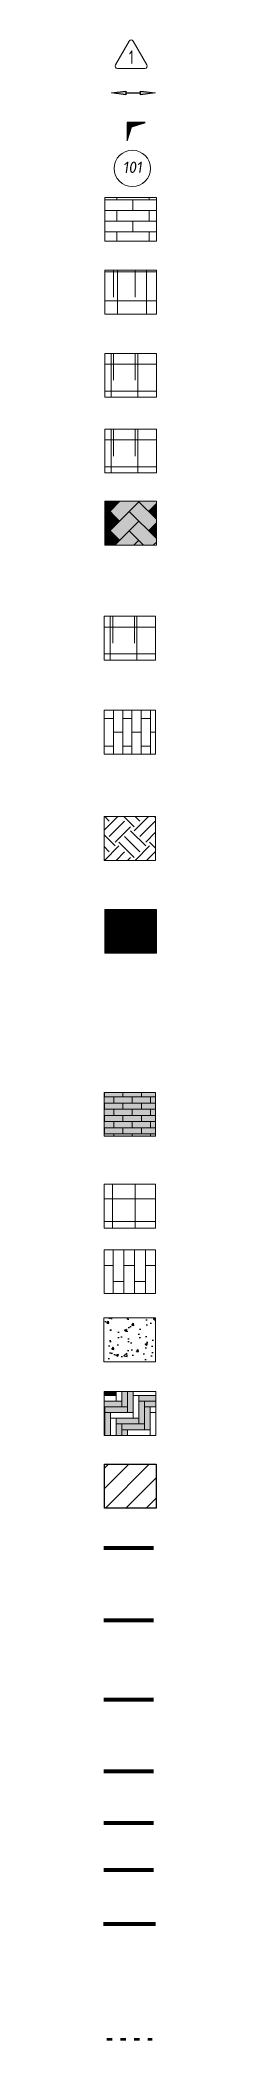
# Model space of a CAD drawing. Header units: millimetres. Extents: x -477321 to 558829, y -132142 to 283081.
# Drawn here: x -370928 to -369763, y -13933 to 30065 of the extents above; entities that cross this region are included whole.
import ezdxf
from ezdxf.enums import TextEntityAlignment as Align

# ---------------------------------------------------------------- set-up
doc = ezdxf.new("R2010")
doc.units = ezdxf.units.MM
doc.linetypes.add('ACAD_ISO03W100', pattern=[30, 12, -18])
for name, color, linetype in [('RAL 9010', 7, 'Continuous'), ('АР_2_ПЛИНТУС', 171, 'Continuous'), ('АР_Начало раскл', 250, 'Continuous'), ('ПОЛЫ', 7, 'Continuous')]:
    doc.layers.add(name, color=color, linetype=linetype)
doc.layers.add('АР_6_ПЛИНТУС', color=7, linetype='Continuous', true_color=0xff6666)
doc.layers.add('АР_Полы_Штриховка', color=252, linetype='Continuous', lineweight=0, transparency=0.5)
doc.layers.add('АР_Текст', color=250, linetype='Continuous', lineweight=5)
doc.layers.add('АР_Экспликация', color=250, linetype='Continuous', lineweight=15)
doc.styles.add('ISOCPEUR', font='isocpeur.ttf', dxfattribs={"width": 0.7})
doc.styles.add('Архитект', font='isocpeur.ttf', dxfattribs={"width": 0.8, "oblique": 8})
doc.styles.add('Архитектурный', font='isocpeur.ttf', dxfattribs={"oblique": 8})

msp = doc.modelspace()

# ---------------------------------------------------------------- texts
at = {"layer": 'АР_Текст', "linetype": 'Continuous', "style": 'ISOCPEUR', "width": 0.7}
msp.add_text('1', height=300, dxfattribs=at).set_placement((-370314.9, 29537.2), align=Align.CENTER)

# ---------------------------------------------------------------- blocks, each defined once
blk = doc.blocks.new('Направление')
at = {"true_color": 0xff0505, "transparency": 33554687}
h = blk.add_hatch(color=1, dxfattribs=at)
h.dxf.hatch_style = 1
h.paths.add_polyline_path([(2, 133), (35, 133), (0, 400), (-35, 133), (-2, 133), (-2, -133), (-35, -133), (0, -400), (35, -133), (2, -133)])
at = {"transparency": 33554687, "flags": 128}
blk.add_lwpolyline([(0, 400), (35, 133), (2, 133), (2, -133), (35, -133), (0, -400), (-35, -133), (-2, -133), (-2, 133), (-35, 133)], close=True, dxfattribs=at)
blk = doc.blocks.new('стрелка')
at = {"true_color": 0xff0505, "transparency": 33554687}
h = blk.add_hatch(color=1, dxfattribs=at)
h.dxf.hatch_style = 1
h.paths.add_polyline_path([(0, 0), (0, 400), (-101, 101), (-400, 0)])
at = {"transparency": 33554687, "flags": 128}
blk.add_lwpolyline([(0, 0), (0, 400), (-101, 101), (-400, 0), (0, 0)], dxfattribs=at)
blk = doc.blocks.new('Номер_помещения')
at = {"color": 0, "linetype": 'ByBlock', "lineweight": -2}
blk.add_circle((0, 0), 4, dxfattribs=at)
at = {"linetype": 'ByBlock', "lineweight": -2, "style": 'Архитектурный', "oblique": 8}
blk.add_attdef('Рабочая документация:Номер_помещения', text='', height=2.5, dxfattribs=at).set_placement((0, -1), align=Align.CENTER)

# ---------------------------------------------------------------- hatches: boundary and pattern name
at = {"layer": 'RAL 9010', "ltscale": 100, "true_color": 0xffffff}
h = msp.add_hatch(color=7, dxfattribs=at)
h.dxf.hatch_style = 1
h.paths.add_polyline_path([(-370901.5, 19912.6), (-370901.5, 19802.6), (-370788.6, 19689.8), (-370576.5, 19901.9), (-370587.2, 19912.6)])
at = {"layer": 'RAL 9010', "ltscale": 100, "true_color": 0x636466}
h = msp.add_hatch(color=251, dxfattribs=at)
h.dxf.hatch_style = 1
h.paths.add_polyline_path([(-370901.5, 19802.6), (-370901.5, 19378.4), (-370788.6, 19265.5), (-370576.5, 19477.6)])
at = {"layer": 'RAL 9010', "ltscale": 100, "true_color": 0xc7c8ca}
h = msp.add_hatch(color=9, dxfattribs=at)
h.dxf.hatch_style = 1
h.paths.add_polyline_path([(-370162.9, 19912.6), (-370565.7, 19912.6), (-370788.6, 19689.8), (-370576.5, 19477.6), (-370152.2, 19901.9)])
h.paths.add_polyline_path([(-369765.6, 19440), (-369765.6, 19515.3), (-370152.2, 19901.9), (-370364.3, 19689.8), (-369940.1, 19265.5)])
at = {"layer": 'RAL 9010', "ltscale": 100, "true_color": 0x636466}
h = msp.add_hatch(color=251, dxfattribs=at)
h.dxf.hatch_style = 1
h.paths.add_polyline_path([(-369765.6, 19912.6), (-370162.9, 19912.6), (-369940.1, 19689.8), (-369765.6, 19864.3)])
h.paths.add_polyline_path([(-370565.7, 19912.6), (-370587.2, 19912.6), (-370576.5, 19901.9)])
at = {"layer": 'RAL 9010', "ltscale": 100, "true_color": 0xffffff}
h = msp.add_hatch(color=7, dxfattribs=at)
h.dxf.hatch_style = 1
h.paths.add_polyline_path([(-369765.6, 19515.3), (-369765.6, 19864.3), (-369940.1, 19689.8)])
at = {"layer": 'RAL 9010', "ltscale": 100, "true_color": 0xc7c8ca}
h = msp.add_hatch(color=9, dxfattribs=at)
h.dxf.hatch_style = 1
h.paths.add_polyline_path([(-370901.5, 19378.4), (-370901.5, 18954.1), (-370894.7, 18947.3), (-370682.5, 18947.3), (-370576.5, 19053.4)])
at = {"layer": 'RAL 9010', "ltscale": 100, "true_color": 0xffffff}
h = msp.add_hatch(color=7, dxfattribs=at)
h.dxf.hatch_style = 1
h.paths.add_polyline_path([(-370152.2, 19477.6), (-370364.3, 19689.8), (-370788.6, 19265.5), (-370576.5, 19053.4)])
h.paths.add_polyline_path([(-369765.6, 19015.8), (-369765.6, 19091), (-370152.2, 19477.6), (-370364.3, 19265.5), (-370046.1, 18947.3), (-369834, 18947.3)])
at = {"layer": 'RAL 9010', "ltscale": 100, "true_color": 0x636466}
h = msp.add_hatch(color=251, dxfattribs=at)
h.dxf.hatch_style = 1
h.paths.add_polyline_path([(-369765.6, 19091), (-369765.6, 19440), (-369940.1, 19265.5)])
h = msp.add_hatch(color=251, dxfattribs=at)
h.dxf.hatch_style = 1
h.paths.add_polyline_path([(-370258.3, 18947.3), (-370046.1, 18947.3), (-370152.2, 19053.4)])
h.paths.add_polyline_path([(-370682.5, 18947.3), (-370258.3, 18947.3), (-370152.2, 19053.4), (-370364.3, 19265.5)])
at = {"layer": 'RAL 9010', "ltscale": 10000, "true_color": 0x636466}
h = msp.add_hatch(dxfattribs=at)
h.set_pattern_fill('AR-CONC', color=251, scale=3)
h.set_pattern_definition([(50, (-491600.35, 87952.32), (546.554, -47.8173), [57.15, -628.65]), (355, (-491600.35, 87952.3), (-105.7303, 573.1705), [45.72, -502.9218]), (100.45144, (-491554.8, 87948.34), (440.8237, 525.3533), [48.57, -534.2707]), (46.1842, (-491600.35, 88104.7), (813.237, -126.127), [85.725, -942.975]), (96.63556, (-491532.6, 88094.2), (712.2124, 742.2784), [72.855, -801.407]), (351.18415, (-491600.35, 88104.7), (712.2124, 742.2784), [68.58, -754.379]), (21, (-491524.15, 88066.62), (454.8432, -306.7956), [57.15, -628.65]), (326, (-491524.15, 88066.6), (185.406, 552.564), [45.72, -502.92]), (71.45144, (-491486.25, 88041.06), (640.2493, 245.7683), [48.57, -534.2698]), (37.5, (-491600.35, 87952.32), (9.2658, 253.66512), [0, -496.824, 0, -510.54, 0, -504.825]), (7.5, (-491600.35, 87952.32), (200.459, 300.5417), [0, -291.084, 0, -485.394, 0, -192.405]), (327.5, (-491770.27, 87952.32), (406.77179, -17.18623), [0, -190.5, 0, -594.36, 0, -788.67]), (317.5, (-491846.47, 87952.32), (444.38754, 76.2795), [0, -247.65, 0, -394.716, 0, -560.07])])
h.paths.add_polyline_path([(-370923, 1938.5), (-369787.1, 1938.5), (-369787.1, 973.2), (-370923, 973.2)])
at = {"layer": 'RAL 9010', "ltscale": 100, "true_color": 0xc7c8ca}
h = msp.add_hatch(color=9, dxfattribs=at)
h.dxf.hatch_style = 1
h.paths.add_polyline_path([(-370777.8, -271.3), (-370777.8, -146.3), (-370902.8, -146.3), (-370902.8, -646.3), (-370777.8, -646.3)])
h.paths.add_polyline_path([(-370402.8, -21.3), (-370902.8, -21.3), (-370902.8, -146.3), (-370402.8, -146.3)])
h.paths.add_polyline_path([(-370913.7, -521.3), (-370913.7, -646.3), (-370902.8, -646.3), (-370902.8, -521.3)])
h.paths.add_polyline_path([(-370277.8, 319), (-370402.8, 319), (-370402.8, -146.3), (-370277.8, -146.3)])
h = msp.add_hatch(color=9, dxfattribs=at)
h.dxf.hatch_style = 1
h.paths.add_polyline_path([(-370652.8, 319), (-370777.8, 319), (-370777.8, 228.7), (-370652.8, 228.7)])
h.paths.add_polyline_path([(-370913.7, 319), (-370913.7, 228.7), (-370777.8, 228.7), (-370777.8, 319)])
at = {"layer": 'RAL 9010', "ltscale": 100, "true_color": 0x636466}
h = msp.add_hatch(color=251, dxfattribs=at)
h.dxf.hatch_style = 1
h.paths.add_polyline_path([(-370913.7, 103.7), (-370913.7, -21.3), (-370527.8, -21.3), (-370527.8, 103.7)])
h.paths.add_polyline_path([(-370913.7, -21.3), (-370913.7, -521.3), (-370902.8, -521.3), (-370902.8, -21.3)])
h.paths.add_polyline_path([(-370402.8, 319), (-370527.8, 319), (-370527.8, -21.3), (-370402.8, -21.3)])
h = msp.add_hatch(color=251, dxfattribs=at)
h.dxf.hatch_style = 1
h.paths.add_polyline_path([(-370152.8, -271.3), (-370652.8, -271.3), (-370652.8, -396.3), (-370152.8, -396.3)])
h.paths.add_polyline_path([(-370027.8, -21.3), (-370027.8, 103.7), (-370152.8, 103.7), (-370152.8, -396.3), (-370027.8, -396.3)])
h.paths.add_polyline_path([(-369777.8, 103.7), (-369777.8, 228.7), (-370152.8, 228.7), (-370152.8, 103.7)])
h.paths.add_polyline_path([(-370652.8, -646.3), (-370527.8, -646.3), (-370527.8, -396.3), (-370652.8, -396.3)])
at = {"layer": 'RAL 9010', "ltscale": 100, "true_color": 0xc7c8ca}
h = msp.add_hatch(color=9, dxfattribs=at)
h.dxf.hatch_style = 1
h.paths.add_polyline_path([(-370027.8, -396.3), (-370527.8, -396.3), (-370527.8, -521.3), (-370027.8, -521.3)])
h.paths.add_polyline_path([(-369902.8, -146.3), (-369902.8, -21.3), (-370027.8, -21.3), (-370027.8, -521.3), (-369902.8, -521.3)])
h.paths.add_polyline_path([(-370527.8, -646.3), (-370402.8, -646.3), (-370402.8, -521.3), (-370527.8, -521.3)])
h.paths.add_polyline_path([(-369777.8, -21.3), (-369777.8, 103.7), (-370027.8, 103.7), (-370027.8, -21.3)])
at = {"layer": 'АР_6_ПЛИНТУС', "ltscale": 100}
h = msp.add_hatch(dxfattribs=at)
h.set_pattern_fill('ANSI31', color=30, scale=100)
h.paths.add_polyline_path([(-370905.3, -1282), (-369769.4, -1282), (-369769.4, -2247.3), (-370905.3, -2247.3)])
at = {"layer": 'АР_Полы_Штриховка'}
h = msp.add_hatch(dxfattribs=at)
h.set_pattern_fill('AR-BRSTD', color=0, scale=3.5)
h.set_pattern_definition([(0, (-319074.62, -38651.26), (0, 237.0963), []), (90, (-319074.62, -38651.26), (-355.6, 237.0963), [237.0963, -237.0963])])
h.paths.add_polyline_path([(-370901.5, 26600.7), (-369765.6, 26600.7), (-369765.6, 25635.4), (-370901.5, 25635.4)])
at = {"layer": 'АР_Полы_Штриховка', "true_color": 0x000000}
h = msp.add_hatch(dxfattribs=at)
h.set_pattern_fill('ANSI37', color=18, scale=200, angle=45)
h.set_pattern_definition([(90, (-362999.26, 5273.4), (-635, 0), []), (180, (-362999.26, 5273.4), (0, -635), [])])
h.paths.add_polyline_path([(-370901.5, 24999.2), (-369765.6, 24999.2), (-369765.6, 24033.8), (-370901.5, 24033.8)])
at = {"layer": 'АР_Полы_Штриховка', "ltscale": 100, "true_color": 0x000000}
h = msp.add_hatch(dxfattribs=at)
h.set_pattern_fill('ANSI31', color=18, scale=150, angle=45)
h.set_pattern_definition([(90, (-370709.35, 24999.16), (-476.25, 0), [])])
h.paths.add_polyline_path([(-370709.3, 24999.2), (-369765.6, 24999.2), (-369765.6, 24407.3), (-370709.3, 24407.3)])
at = {"layer": 'АР_Полы_Штриховка', "true_color": 0x000000}
h = msp.add_hatch(dxfattribs=at)
h.set_pattern_fill('ANSI37', color=18, scale=185, angle=45)
h.set_pattern_definition([(90, (-319074.6, -36985.74), (-587.375, 0), []), (180, (-319074.6, -36985.74), (-6e-14, -587.375), [])])
h.paths.add_polyline_path([(-370901.5, 23166.2), (-369765.6, 23166.2), (-369765.6, 22200.9), (-370901.5, 22200.9)])
at = {"layer": 'АР_Полы_Штриховка', "ltscale": 100, "true_color": 0x000000}
h = msp.add_hatch(dxfattribs=at)
h.set_pattern_fill('ANSI31', color=18, scale=150, angle=45)
h.set_pattern_definition([(90, (-370709.35, 23166.2), (-476.25, 0), [])])
h.paths.add_polyline_path([(-370709.3, 23166.2), (-369765.6, 23166.2), (-369765.6, 22574.3), (-370709.3, 22574.3)])
at = {"layer": 'АР_Полы_Штриховка', "true_color": 0x000000}
h = msp.add_hatch(dxfattribs=at)
h.set_pattern_fill('ANSI37', color=18, scale=185, angle=45)
h.set_pattern_definition([(90, (-319074.6, -38651.26), (-587.375, 0), []), (180, (-319074.6, -38651.26), (-6e-14, -587.375), [])])
h.paths.add_polyline_path([(-370901.5, 21500.7), (-369765.6, 21500.7), (-369765.6, 20535.4), (-370901.5, 20535.4)])
at = {"layer": 'АР_Полы_Штриховка', "ltscale": 100, "true_color": 0x000000}
h = msp.add_hatch(dxfattribs=at)
h.set_pattern_fill('ANSI31', color=18, scale=150, angle=45)
h.set_pattern_definition([(90, (-370709.35, 21500.67), (-476.25, 0), [])])
h.paths.add_polyline_path([(-370709.3, 21500.7), (-369765.6, 21500.7), (-369765.6, 20908.8), (-370709.3, 20908.8)])
at = {"layer": 'АР_Полы_Штриховка', "true_color": 0x000000}
h = msp.add_hatch(dxfattribs=at)
h.set_pattern_fill('ANSI37', color=18, scale=185, angle=45)
h.set_pattern_definition([(90, (-319090.74, -42771), (-587.375, 0), []), (180, (-319090.74, -42771), (-6e-14, -587.375), [])])
h.paths.add_polyline_path([(-370917.6, 17380.9), (-369781.7, 17380.9), (-369781.7, 16415.6), (-370917.6, 16415.6)])
at = {"layer": 'АР_Полы_Штриховка', "ltscale": 100, "true_color": 0x000000}
h = msp.add_hatch(dxfattribs=at)
h.set_pattern_fill('ANSI31', color=18, scale=150, angle=45)
h.set_pattern_definition([(90, (-370725.46, 17380.93), (-476.25, 0), [])])
h.paths.add_polyline_path([(-370725.5, 17380.9), (-369781.7, 17380.9), (-369781.7, 16789.1), (-370725.5, 16789.1)])
at = {"layer": 'АР_Полы_Штриховка', "true_color": 0xffffff}
h = msp.add_hatch(dxfattribs=at)
h.set_pattern_fill('AR-BRSTD', scale=3, angle=90)
h.set_pattern_definition([(90, (-319090.74, -37290.97), (-203.2254, 1e-14), []), (180, (-319090.74, -37290.97), (-203.2254, -304.8), [203.2254, -203.2254])])
h.paths.add_polyline_path([(-370917.6, 15312.9), (-369781.7, 15312.9), (-369781.7, 14347.6), (-370917.6, 14347.6)])
at = {"layer": 'АР_Полы_Штриховка', "true_color": 0x7918c9}
h = msp.add_hatch(dxfattribs=at)
h.set_pattern_fill('EARTH', color=192, scale=75, angle=45)
h.set_pattern_definition([(45, (-128881.3, 19144.35), (0, 673.5192), [476.25, -476.25]), (45, (-129007.6, 19270.63), (0, 673.5192), [476.25, -476.25]), (45, (-129133.9, 19396.9), (0, 673.5192), [476.25, -476.25]), (135, (-129133.9, 19481.1), (-673.5192, 0), [476.25, -476.25]), (135, (-129007.6, 19607.4), (-673.5192, 0), [476.25, -476.25]), (135, (-128881.3, 19733.7), (-673.5192, 0), [476.25, -476.25])])
h.paths.add_polyline_path([(-370917.6, 12974.9), (-369781.7, 12974.9), (-369781.7, 12009.6), (-370917.6, 12009.6)])
at = {"layer": 'АР_Полы_Штриховка', "true_color": 0xfeeab9}
h = msp.add_hatch(color=254, dxfattribs=at)
h.dxf.hatch_style = 1
h.paths.add_polyline_path([(-370917.6, 6901), (-369781.7, 6901), (-369781.7, 5935.7), (-370917.6, 5935.7)])
at = {"layer": 'АР_Полы_Штриховка', "true_color": 0x636466}
h = msp.add_hatch(dxfattribs=at)
h.set_pattern_fill('AR-BRSTD', color=251, scale=2)
h.set_pattern_definition([(0, (-314214.42, 71697.88), (0, 135.4836), []), (90, (-314214.42, 71697.88), (-203.2, 135.4836), [135.4836, -135.4836])])
h.paths.add_polyline_path([(-370917.6, 6901), (-369781.7, 6901), (-369781.7, 5935.7), (-370917.6, 5935.7)])
at = {"layer": 'АР_Полы_Штриховка', "true_color": 0x000000, "transparency": 33554687}
h = msp.add_hatch(dxfattribs=at)
h.set_pattern_fill('ANSI37', color=18, scale=157, angle=45, style=0)
h.set_pattern_definition([(90, (-569625.9, -92640.74), (-498.475, 0), []), (180, (-569625.9, -92640.74), (-6e-14, -498.475), [])])
h.paths.add_polyline_path([(-370917.6, 4882), (-369781.7, 4882), (-369781.7, 3916.6), (-370917.6, 3916.6)])
at = {"layer": 'АР_Полы_Штриховка', "true_color": 0x000000}
h = msp.add_hatch(dxfattribs=at)
h.set_pattern_fill('AR-BRSTD', color=18, scale=3.5, angle=90)
h.set_pattern_definition([(90, (206610.55, 82392.72), (-237.0963, 1e-14), []), (180, (206610.55, 82392.7), (-237.0963, -355.6), [237.0963, -237.0963])])
h.paths.add_polyline_path([(-370917.6, 3437.7), (-369781.7, 3437.7), (-369781.7, 2472.4), (-370917.6, 2472.4)])
at = {"layer": 'ПОЛЫ', "lineweight": 5, "ltscale": 300, "true_color": 0x828487, "transparency": 33554687}
h = msp.add_hatch(color=252, dxfattribs=at)
h.dxf.hatch_style = 1
h.paths.add_polyline_path([(-370899.1, 10930.7), (-370899.1, 10680.7), (-370707.8, 10680.7), (-370707.8, 10930.7)])
h = msp.add_hatch(color=252, dxfattribs=at)
h.dxf.hatch_style = 1
h.paths.add_polyline_path([(-370899.1, 10680.7), (-370899.1, 10430.7), (-370707.8, 10430.7), (-370707.8, 10680.7)])
at = {"layer": 'ПОЛЫ', "lineweight": 5, "ltscale": 300, "true_color": 0xb8b9bc, "transparency": 33554687}
h = msp.add_hatch(color=9, dxfattribs=at)
h.dxf.hatch_style = 1
h.paths.add_polyline_path([(-370457.8, 10930.7), (-370707.8, 10930.7), (-370707.8, 10680.7), (-370457.8, 10680.7)])
at = {"layer": 'ПОЛЫ', "lineweight": 5, "ltscale": 300, "true_color": 0x828487, "transparency": 33554687}
h = msp.add_hatch(color=252, dxfattribs=at)
h.dxf.hatch_style = 1
h.paths.add_polyline_path([(-370457.8, 10680.7), (-370707.8, 10680.7), (-370707.8, 10430.7), (-370457.8, 10430.7)])
at = {"layer": 'ПОЛЫ', "lineweight": 5, "ltscale": 300, "true_color": 0xb8b9bc, "transparency": 33554687}
h = msp.add_hatch(color=9, dxfattribs=at)
h.dxf.hatch_style = 1
h.paths.add_polyline_path([(-370207.8, 10930.7), (-370457.8, 10930.7), (-370457.8, 10680.7), (-370207.8, 10680.7)])
at = {"layer": 'ПОЛЫ', "lineweight": 5, "ltscale": 300, "true_color": 0x828487, "transparency": 33554687}
h = msp.add_hatch(color=252, dxfattribs=at)
h.dxf.hatch_style = 1
h.paths.add_polyline_path([(-370207.8, 10680.7), (-370457.8, 10680.7), (-370457.8, 10430.7), (-370207.8, 10430.7)])
at = {"layer": 'ПОЛЫ', "lineweight": 5, "ltscale": 300, "true_color": 0xb8b9bc, "transparency": 33554687}
h = msp.add_hatch(color=9, dxfattribs=at)
h.dxf.hatch_style = 1
h.paths.add_polyline_path([(-369957.8, 10930.7), (-370207.8, 10930.7), (-370207.8, 10680.7), (-369957.8, 10680.7)])
h = msp.add_hatch(color=9, dxfattribs=at)
h.dxf.hatch_style = 1
h.paths.add_polyline_path([(-369957.8, 10680.7), (-370207.8, 10680.7), (-370207.8, 10430.7), (-369957.8, 10430.7)])
at = {"layer": 'ПОЛЫ', "lineweight": 5, "ltscale": 300, "transparency": 33554687}
h = msp.add_hatch(color=252, dxfattribs=at)
h.dxf.hatch_style = 1
h.paths.add_polyline_path([(-369763.2, 10680.7), (-369763.2, 10930.7), (-369957.8, 10930.7), (-369957.8, 10680.7)])
h = msp.add_hatch(color=252, dxfattribs=at)
h.dxf.hatch_style = 1
h.paths.add_polyline_path([(-369763.2, 10430.7), (-369763.2, 10680.7), (-369957.8, 10680.7), (-369957.8, 10430.7)])
h = msp.add_hatch(color=252, dxfattribs=at)
h.dxf.hatch_style = 1
h.paths.add_polyline_path([(-370899.1, 10430.7), (-370899.1, 10180.7), (-370707.8, 10180.7), (-370707.8, 10430.7)])
at = {"layer": 'ПОЛЫ', "lineweight": 5, "ltscale": 300, "true_color": 0xb8b9bc, "transparency": 33554687}
h = msp.add_hatch(color=9, dxfattribs=at)
h.dxf.hatch_style = 1
h.paths.add_polyline_path([(-370899.1, 10180.7), (-370899.1, 9965.3), (-370707.8, 9965.3), (-370707.8, 10180.7)])
at = {"layer": 'ПОЛЫ', "lineweight": 5, "ltscale": 300, "transparency": 33554687}
h = msp.add_hatch(color=252, dxfattribs=at)
h.dxf.hatch_style = 1
h.paths.add_polyline_path([(-370457.8, 10430.7), (-370707.8, 10430.7), (-370707.8, 10180.7), (-370457.8, 10180.7)])
h = msp.add_hatch(color=252, dxfattribs=at)
h.dxf.hatch_style = 1
h.paths.add_polyline_path([(-370707.8, 9965.3), (-370457.8, 9965.3), (-370457.8, 10180.7), (-370707.8, 10180.7)])
at = {"layer": 'ПОЛЫ', "lineweight": 5, "ltscale": 300, "true_color": 0x828487, "transparency": 33554687}
h = msp.add_hatch(color=252, dxfattribs=at)
h.dxf.hatch_style = 1
h.paths.add_polyline_path([(-370207.8, 10430.7), (-370457.8, 10430.7), (-370457.8, 10180.7), (-370207.8, 10180.7)])
h = msp.add_hatch(color=252, dxfattribs=at)
h.dxf.hatch_style = 1
h.paths.add_polyline_path([(-370457.8, 9965.3), (-370207.8, 9965.3), (-370207.8, 10180.7), (-370457.8, 10180.7)])
at = {"layer": 'ПОЛЫ', "lineweight": 5, "ltscale": 300, "true_color": 0xb8b9bc, "transparency": 33554687}
h = msp.add_hatch(color=9, dxfattribs=at)
h.dxf.hatch_style = 1
h.paths.add_polyline_path([(-369957.8, 10430.7), (-370207.8, 10430.7), (-370207.8, 10180.7), (-369957.8, 10180.7)])
at = {"layer": 'ПОЛЫ', "lineweight": 5, "ltscale": 300, "true_color": 0x828487, "transparency": 33554687}
h = msp.add_hatch(color=252, dxfattribs=at)
h.dxf.hatch_style = 1
h.paths.add_polyline_path([(-370207.8, 9965.3), (-369957.8, 9965.3), (-369957.8, 10180.7), (-370207.8, 10180.7)])
at = {"layer": 'ПОЛЫ', "lineweight": 5, "ltscale": 300, "true_color": 0xb8b9bc, "transparency": 33554687}
h = msp.add_hatch(color=9, dxfattribs=at)
h.dxf.hatch_style = 1
h.paths.add_polyline_path([(-369763.2, 10180.7), (-369763.2, 10430.7), (-369957.8, 10430.7), (-369957.8, 10180.7)])
at = {"layer": 'ПОЛЫ', "lineweight": 5, "ltscale": 300, "true_color": 0x828487, "transparency": 33554687}
h = msp.add_hatch(color=252, dxfattribs=at)
h.dxf.hatch_style = 1
h.paths.add_polyline_path([(-369957.8, 9965.3), (-369763.2, 9965.3), (-369763.2, 10180.7), (-369957.8, 10180.7)])

# ---------------------------------------------------------------- linework, layer by layer
at = {"layer": 'АР_2_ПЛИНТУС', "color": 83, "lineweight": 80, "ltscale": 100, "true_color": 0x88b686}
msp.add_lwpolyline([(-370923, -3121.8), (-369825.6, -3121.8)], dxfattribs=at)
at = {"layer": 'АР_2_ПЛИНТУС', "color": 201, "lineweight": 80, "ltscale": 100, "true_color": 0xe181fe}
msp.add_lwpolyline([(-370923, -4715.8), (-369825.6, -4715.8)], dxfattribs=at)
at = {"layer": 'АР_2_ПЛИНТУС', "color": 4, "lineweight": 80, "ltscale": 100, "true_color": 0x0affff}
msp.add_lwpolyline([(-370923, -6463.1), (-369825.6, -6463.1)], dxfattribs=at)
at = {"layer": 'АР_2_ПЛИНТУС', "color": 33, "lineweight": 80, "ltscale": 100, "true_color": 0xda8f44}
msp.add_lwpolyline([(-370923, -8035.6), (-369825.6, -8035.6)], dxfattribs=at)
at = {"layer": 'АР_2_ПЛИНТУС', "color": 41, "lineweight": 80, "ltscale": 100, "true_color": 0xfee981}
msp.add_lwpolyline([(-370923, -9176.8), (-369825.6, -9176.8)], dxfattribs=at)
at = {"layer": 'АР_2_ПЛИНТУС', "color": 11, "lineweight": 80, "ltscale": 100, "true_color": 0xff7f7f}
msp.add_lwpolyline([(-370923, -10206.9), (-369825.6, -10206.9)], dxfattribs=at)
at = {"layer": 'АР_2_ПЛИНТУС', "color": 1, "lineweight": 80, "ltscale": 100, "true_color": 0xf50000}
msp.add_lwpolyline([(-370928.1, -11398.9), (-369787.1, -11398.9)], dxfattribs=at)
at = {"layer": 'АР_2_ПЛИНТУС', "color": 181, "linetype": 'ACAD_ISO03W100', "lineweight": 50, "ltscale": 10, "true_color": 0xa981fd}
msp.add_lwpolyline([(-370854.5, -13932.9), (-369854.5, -13932.9)], dxfattribs=at)
at = {"layer": 'АР_6_ПЛИНТУС', "color": 30, "ltscale": 100}
msp.add_lwpolyline([(-370905.3, -1282), (-369769.4, -1282), (-369769.4, -2247.3), (-370905.3, -2247.3)], close=True, dxfattribs=at)
at = {"layer": 'АР_Полы_Штриховка', "color": 18, "true_color": 0x000000}
for points in [[(-370901.5, 26600.7), (-369765.6, 26600.7), (-369765.6, 25635.4), (-370901.5, 25635.4)], [(-370901.5, 24999.2), (-369765.6, 24999.2), (-369765.6, 24033.8), (-370901.5, 24033.8)], [(-370901.5, 23166.2), (-369765.6, 23166.2), (-369765.6, 22200.9), (-370901.5, 22200.9)], [(-370901.5, 21500.7), (-369765.6, 21500.7), (-369765.6, 20535.4), (-370901.5, 20535.4)], [(-370901.5, 19912.6), (-369765.6, 19912.6), (-369765.6, 18947.3), (-370901.5, 18947.3)], [(-370917.6, 17380.9), (-369781.7, 17380.9), (-369781.7, 16415.6), (-370917.6, 16415.6)], [(-370917.6, 15312.9), (-369781.7, 15312.9), (-369781.7, 14347.6), (-370917.6, 14347.6)], [(-370917.6, 12974.9), (-369781.7, 12974.9), (-369781.7, 12009.6), (-370917.6, 12009.6)], [(-370917.6, 6901), (-369781.7, 6901), (-369781.7, 5935.7), (-370917.6, 5935.7)], [(-370917.6, 4882), (-369781.7, 4882), (-369781.7, 3916.6), (-370917.6, 3916.6)], [(-370917.6, 3437.7), (-369781.7, 3437.7), (-369781.7, 2472.4), (-370917.6, 2472.4)], [(-370923, 1938.5), (-369787.1, 1938.5), (-369787.1, 973.2), (-370923, 973.2)], [(-370913.7, 319), (-369777.8, 319), (-369777.8, -646.3), (-370913.7, -646.3)]]:
    msp.add_lwpolyline(points, close=True, dxfattribs=at)
at = {"layer": 'АР_Полы_Штриховка', "color": 18, "ltscale": 100, "true_color": 0x000000}
for points in [[(-370901.5, 19802.6), (-370576.5, 19477.6)], [(-370565.7, 19912.6), (-370788.6, 19689.8)], [(-370152.2, 19901.9), (-370788.6, 19265.5)], [(-370587.2, 19912.6), (-370576.5, 19901.9)], [(-370162.9, 19912.6), (-369765.6, 19515.3)], [(-369765.6, 19864.3), (-369940.1, 19689.8)], [(-370901.5, 19378.4), (-370576.5, 19053.4)], [(-370152.2, 19477.6), (-370682.5, 18947.3)], [(-370364.3, 19689.8), (-369765.6, 19091)], [(-369765.6, 19440), (-369940.1, 19265.5)], [(-370901.5, 18954.1), (-370894.7, 18947.3)], [(-370364.3, 19265.5), (-370046.1, 18947.3)], [(-370152.2, 19053.4), (-370258.3, 18947.3)], [(-369765.6, 19015.8), (-369834, 18947.3)], [(-370777.8, 319), (-370777.8, 228.7), (-370913.7, 228.7)], [(-370913.7, 228.7), (-370652.8, 228.7), (-370652.8, 103.7), (-370913.7, 103.7)], [(-370913.7, 103.7), (-370527.8, 103.7), (-370527.8, -21.3), (-370913.7, -21.3)], [(-370652.8, 319), (-370652.8, 228.7), (-370777.8, 228.7), (-370777.8, 319)], [(-370527.8, 319), (-370527.8, 103.7), (-370652.8, 103.7), (-370652.8, 319)], [(-370402.8, 319), (-370402.8, -21.3), (-370527.8, -21.3), (-370527.8, 319)], [(-370277.8, 319), (-370277.8, -146.3), (-370402.8, -146.3), (-370402.8, 319)], [(-369777.8, 319), (-369777.8, 228.7), (-370277.8, 228.7), (-370277.8, 319)], [(-369777.8, 103.7), (-370152.8, 103.7), (-370152.8, 228.7), (-369777.8, 228.7)], [(-369777.8, -21.3), (-370027.8, -21.3), (-370027.8, 103.7), (-369777.8, 103.7)], [(-369777.8, 228.7), (-369777.8, 319)], [(-370913.7, -21.3), (-370902.8, -21.3), (-370902.8, -521.3), (-370913.7, -521.3)], [(-370777.8, -646.3), (-370777.8, -271.3), (-370652.8, -271.3), (-370652.8, -646.3)], [(-370652.8, -646.3), (-370652.8, -396.3), (-370527.8, -396.3), (-370527.8, -646.3)], [(-369777.8, -146.3), (-369902.8, -146.3), (-369902.8, -21.3), (-369777.8, -21.3)], [(-369777.8, -271.3), (-369777.8, -146.3)], [(-369777.8, -646.3), (-369777.8, -271.3)], [(-370913.7, -521.3), (-370902.8, -521.3), (-370902.8, -646.3), (-370913.7, -646.3)], [(-370913.7, -646.3), (-370777.8, -646.3)], [(-370527.8, -646.3), (-370527.8, -521.3), (-370402.8, -521.3), (-370402.8, -646.3)], [(-370402.8, -646.3), (-370277.8, -646.3)], [(-370277.8, -646.3), (-369777.8, -646.3)]]:
    msp.add_lwpolyline(points, dxfattribs=at)
at = {"layer": 'АР_Полы_Штриховка', "color": 18, "true_color": 0x000000}
for points in [[(-370894.7, 18947.3), (-370901.5, 18954.1)], [(-370046.1, 18947.3), (-370364.3, 19265.5)], [(-369765.6, 19015.8), (-369834, 18947.3)]]:
    msp.add_lwpolyline(points, dxfattribs=at)
at = {"layer": 'АР_Полы_Штриховка', "color": 18, "lineweight": 5, "true_color": 0x000000}
msp.add_lwpolyline([(-370899.1, 10930.7), (-369763.2, 10930.7), (-369763.2, 9965.3), (-370899.1, 9965.3)], close=True, dxfattribs=at)
at = {"layer": 'АР_Полы_Штриховка', "color": 18, "ltscale": 100, "true_color": 0x000000}
for points in [[(-370277.8, -271.3), (-370277.8, 228.7), (-370152.8, 228.7), (-370152.8, -271.3)], [(-370152.8, -396.3), (-370152.8, 103.7), (-370027.8, 103.7), (-370027.8, -396.3)], [(-370902.8, -21.3), (-370402.8, -21.3), (-370402.8, -146.3), (-370902.8, -146.3)], [(-370902.8, -646.3), (-370902.8, -146.3), (-370777.8, -146.3), (-370777.8, -646.3)], [(-370777.8, -146.3), (-370277.8, -146.3), (-370277.8, -271.3), (-370777.8, -271.3)], [(-370652.8, -271.3), (-370152.8, -271.3), (-370152.8, -396.3), (-370652.8, -396.3)], [(-370527.8, -396.3), (-370027.8, -396.3), (-370027.8, -521.3), (-370527.8, -521.3)], [(-370027.8, -521.3), (-370027.8, -21.3), (-369902.8, -21.3), (-369902.8, -521.3)], [(-369902.8, -646.3), (-369902.8, -146.3), (-369777.8, -146.3), (-369777.8, -646.3)], [(-370402.8, -521.3), (-369902.8, -521.3), (-369902.8, -646.3), (-370402.8, -646.3)]]:
    msp.add_lwpolyline(points, close=True, dxfattribs=at)
at = {"layer": 'АР_Текст', "linetype": 'Continuous'}
msp.add_lwpolyline([(-370623.4, 29440.4), (-370017.2, 29440.4, 0.5773495), (-369973.8, 29515.4), (-370277, 30040.4, 0.5773541), (-370363.6, 30040.4), (-370666.7, 29515.4, 0.5773491), (-370623.4, 29440.4, 0.0000017)], format="xyb", dxfattribs=at)
at = {"layer": 'ПОЛЫ', "lineweight": 5, "ltscale": 300}
for points in [[(-370707.8, 10680.7), (-370707.8, 10930.7), (-370899.1, 10930.7)], [(-370707.8, 10430.7), (-370707.8, 10680.7), (-370899.1, 10680.7)], [(-370899.1, 10680.7), (-370707.8, 10680.7)], [(-370457.8, 10680.7), (-370457.8, 10930.7), (-370707.8, 10930.7), (-370707.8, 10680.7), (-370457.8, 10680.7)], [(-370707.8, 10930.7), (-370457.8, 10930.7)], [(-370457.8, 10430.7), (-370457.8, 10680.7), (-370707.8, 10680.7), (-370707.8, 10430.7), (-370457.8, 10430.7)], [(-370207.8, 10680.7), (-370207.8, 10930.7), (-370457.8, 10930.7), (-370457.8, 10680.7), (-370207.8, 10680.7)], [(-370457.8, 10930.7), (-370207.8, 10930.7)], [(-370207.8, 10430.7), (-370207.8, 10680.7), (-370457.8, 10680.7), (-370457.8, 10430.7), (-370207.8, 10430.7)], [(-369957.8, 10680.7), (-369957.8, 10930.7), (-370207.8, 10930.7), (-370207.8, 10680.7), (-369957.8, 10680.7)], [(-370207.8, 10930.7), (-369957.8, 10930.7)], [(-369957.8, 10430.7), (-369957.8, 10680.7), (-370207.8, 10680.7), (-370207.8, 10430.7), (-369957.8, 10430.7)], [(-369763.2, 10930.7), (-369957.8, 10930.7), (-369957.8, 10680.7), (-369763.2, 10680.7)], [(-369957.8, 10930.7), (-369763.2, 10930.7)], [(-369763.2, 10680.7), (-369957.8, 10680.7), (-369957.8, 10430.7), (-369763.2, 10430.7)], [(-370707.8, 10180.7), (-370707.8, 10430.7), (-370899.1, 10430.7)], [(-370899.1, 10430.7), (-370707.8, 10430.7)], [(-370707.8, 9965.3), (-370707.8, 10180.7), (-370899.1, 10180.7)], [(-370899.1, 10180.7), (-370707.8, 10180.7)], [(-370457.8, 10180.7), (-370457.8, 10430.7), (-370707.8, 10430.7), (-370707.8, 10180.7), (-370457.8, 10180.7)], [(-370457.8, 9965.3), (-370457.8, 10180.7), (-370707.8, 10180.7), (-370707.8, 9965.3)], [(-370207.8, 10180.7), (-370207.8, 10430.7), (-370457.8, 10430.7), (-370457.8, 10180.7), (-370207.8, 10180.7)], [(-370207.8, 9965.3), (-370207.8, 10180.7), (-370457.8, 10180.7), (-370457.8, 9965.3)], [(-369957.8, 10180.7), (-369957.8, 10430.7), (-370207.8, 10430.7), (-370207.8, 10180.7), (-369957.8, 10180.7)], [(-369957.8, 9965.3), (-369957.8, 10180.7), (-370207.8, 10180.7), (-370207.8, 9965.3)], [(-369763.2, 10430.7), (-369957.8, 10430.7), (-369957.8, 10180.7), (-369763.2, 10180.7)], [(-369763.2, 10180.7), (-369957.8, 10180.7), (-369957.8, 9965.3)]]:
    msp.add_lwpolyline(points, dxfattribs=at)

# ---------------------------------------------------------------- block references
at = {"layer": 'АР_Начало раскл', "transparency": 33554687, "xscale": 1.2, "yscale": 1.2, "zscale": 1.2, "rotation": 270}
msp.add_blockref('Направление', (-370274.6, 28900.3), dxfattribs=at)
at = {"layer": 'АР_Начало раскл', "transparency": 33554687, "rotation": 180}
msp.add_blockref('стрелка', (-370411.4, 28251.3), dxfattribs=at)
at = {"layer": 'АР_Экспликация'}
ref = msp.add_blockref('Номер_помещения', (-370293.7, 27238.1), dxfattribs=dict(at, xscale=100, yscale=100, zscale=100))
ref.add_attrib('Рабочая документация:Номер_помещения', '101', dxfattribs={"height": 250, "style": 'Архитект', "oblique": 8}).set_placement((-370293.7, 27138.1), align=Align.CENTER)

msp.set_redraw_order([(e.dxf.handle, doc.entitydb.next_handle()) for e in msp.query("TEXT MTEXT ATTDEF DIMENSION ARC_DIMENSION")])  # texts and dimensions are drawn at this point

doc.saveas('drawing.dxf')
